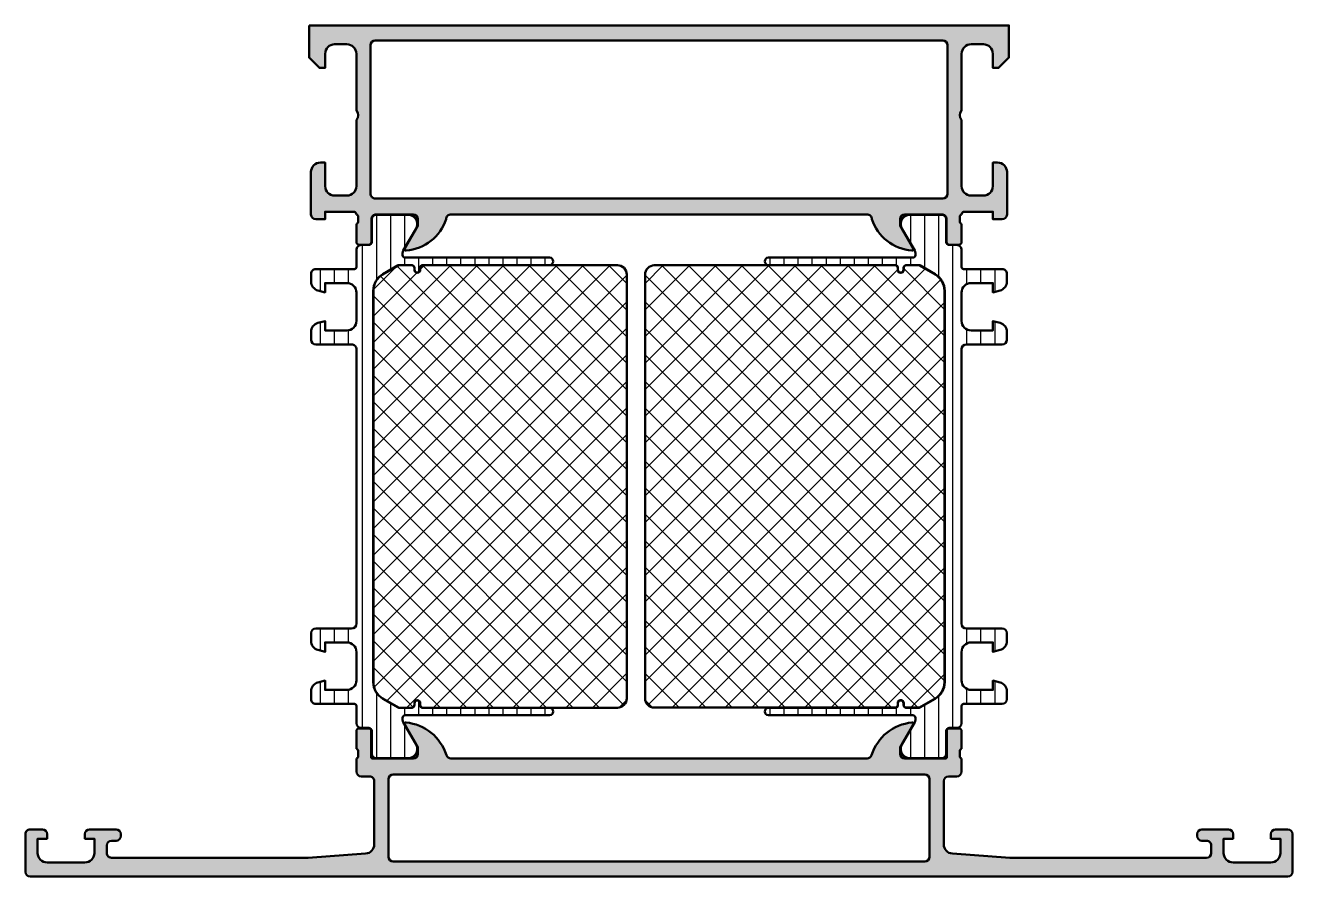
# Model space of a CAD drawing. Extents: x 0 to 134, y 0 to 90.
import ezdxf

# ---------------------------------------------------------------- set-up
doc = ezdxf.new("R2010")
doc.units = 0
for name, color, linetype, lineweight in [('0S-Alu contour', 7, 'Continuous', 50), ('0S-Alu hatch', 252, 'Continuous', 25), ('0S-Plastic contour', 254, 'Continuous', 50), ('0S-Plastic hatch', 253, 'Continuous', 25), ('0S-PT contour', 91, 'Continuous', 50), ('0S-PT hatch', 103, 'Continuous', 25)]:
    doc.layers.add(name, color=color, linetype=linetype, lineweight=lineweight)
pattern_1 = [(135, (0, 0), (-1.403165018917055, -1.403165018917055), []), (225, (0, 0), (1.403165018917055, -1.403165018917055), [])]
pattern_2 = [(90, (0, 0), (-1.4859, 0), [])]

# ---------------------------------------------------------------- blocks, each defined once
blk = doc.blocks.new('465200__F6A67DD2_55C5_4145_9FDA_0EECEDDFF865_')
at = {"layer": '0S-PT hatch'}
h = blk.add_hatch(dxfattribs=at)
h.set_pattern_fill('ANSI37', color=256, scale=0.625, angle=90, style=0)
h.set_pattern_definition(pattern_1)
edge = h.paths.add_edge_path()
edge.add_arc((66.49999999999969, 63.65020331974261), 0.9799999999999897, 89.99999999989366, 180)
edge.add_line((65.5199999999997, 63.65020331974263), (65.51999999999971, 18.84979668030451))
edge.add_arc((66.49999999999972, 18.84979668030451), 0.9800000000000039, 180, 269.9999999999992)
edge.add_line((66.4999999999997, 17.86979668030451), (91.95634587524384, 17.86979668030452))
edge.add_arc((91.95634587524384, 18.14979668030451), 0.279999999999994, 270, 360)
edge.add_line((92.23634587524386, 18.14979668030451), (92.23634587524383, 18.35036747559076))
edge.add_ellipse((92.55577507995758, 18.35036747559076), major_axis=(-0.3194292047137708, 0), ratio=1, start_angle=180, end_angle=360, ccw=False)
edge.add_line((92.87520428467137, 18.35036747559076), (92.87520428467137, 18.14979668030452))
edge.add_arc((93.15520428467136, 18.14979668030452), 0.2799999999999869, 180, 266.4872129359785)
edge.add_line((93.13804832119982, 17.87032275859203), (94.46501280946013, 17.87032275859203))
edge.add_arc((94.46501280946013, 18.05032275859202), 0.1799999999999891, 270, 300.0000000000032)
edge.add_line((94.55501280946014, 17.89443818591083), (96.18999999999971, 18.83839848049042))
edge.add_arc((95.1999999999997, 20.55312877998359), 1.979999999999984, 300.0000000000006, 360)
edge.add_line((97.17999999999967, 20.5531287799836), (97.17999999999967, 61.94646458067264))
edge.add_arc((95.1999999999997, 61.94646458067266), 1.979999999999975, 0, 60.00000000000031)
edge.add_line((96.18999999999969, 63.66119488016583), (94.55501280946012, 64.60515517474539))
edge.add_arc((94.46501280946019, 64.44927060206425), 0.1799999999999199, 60.00000000001015, 90.00000000001357)
edge.add_line((94.46501280946013, 64.62927060206417), (93.13858592838739, 64.62927060206417))
edge.add_arc((93.15574189185917, 64.3497966803517), 0.279999999999983, 93.512787064074, 180)
edge.add_line((92.87574189185916, 64.34979668035167), (92.87574189185916, 64.14922588506545))
edge.add_ellipse((92.55577507995758, 64.14922588506545), major_axis=(-0.3199668119015797, 0), ratio=1, start_angle=0, end_angle=180, ccw=False)
edge.add_line((92.235808268056, 64.14922588506545), (92.235808268056, 64.34979668030452))
edge.add_arc((91.95540162866504, 64.34979668030452), 0.2804066393909608, 0, 89.99999999989257)
edge.add_line((91.95540162866558, 64.63020331969548), (66.5000000000015, 64.6302033197426))
at = {"layer": '0S-PT contour', "color": 7}
for points in [[(91.95540162866558, 64.63020331969548), (66.5000000000015, 64.6302033197426)], [(92.235808268056, 64.14922588506545), (92.235808268056, 64.34979668030452)], [(92.87574189185916, 64.34979668035167), (92.87574189185916, 64.14922588506545)], [(94.46501280946013, 64.62927060206417), (93.13858592838739, 64.62927060206417)], [(96.18999999999969, 63.66119488016583), (94.55501280946012, 64.60515517474539)], [(65.5199999999997, 63.65020331974263), (65.51999999999971, 18.84979668030451)], [(97.17999999999967, 20.5531287799836), (97.17999999999967, 61.94646458067264)], [(94.55501280946014, 17.89443818591083), (96.18999999999971, 18.83839848049042)], [(66.4999999999997, 17.86979668030451), (91.95634587524384, 17.86979668030452)], [(92.23634587524386, 18.14979668030451), (92.23634587524383, 18.35036747559076)], [(92.87520428467137, 18.35036747559076), (92.87520428467137, 18.14979668030452)], [(93.13804832119982, 17.87032275859203), (94.46501280946013, 17.87032275859203)]]:
    blk.add_lwpolyline(points, dxfattribs=at)
for centre, radius, start, end in [((66.49999999999969, 63.65020331974261), 0.9799999999999897, 89.99999999989366, 180), ((91.95540162866504, 64.34979668030452), 0.2804066393909608, 0, 89.99999999989257), ((93.15574189185917, 64.3497966803517), 0.279999999999983, 93.512787064074, 180), ((94.46501280946019, 64.44927060206425), 0.1799999999999199, 60.00000000001015, 90.00000000001357), ((95.1999999999997, 61.94646458067266), 1.979999999999975, 0, 60.00000000000031), ((95.1999999999997, 20.55312877998359), 1.979999999999984, 300.0000000000006, 0), ((66.49999999999972, 18.84979668030451), 0.9800000000000039, 180, 269.9999999999992), ((91.95634587524384, 18.14979668030451), 0.279999999999994, 270, 0), ((93.15520428467136, 18.14979668030452), 0.2799999999999869, 180, 266.4872129359785), ((94.46501280946013, 18.05032275859202), 0.1799999999999891, 270, 300.0000000000032)]:
    blk.add_arc(centre, radius, start, end, dxfattribs=at)
at = {"layer": '0S-PT contour', "color": 7, "extrusion": (0, 0, -1)}
for centre, radius, start, end in [((-92.55577507995758, 64.14922588506545), 0.3199668119015797, 180, 0), ((-92.55577507995758, 18.35036747559076), 0.3194292047137708, 0, 180)]:
    blk.add_arc(centre, radius, start, end, dxfattribs=at)
blk = doc.blocks.new('345290__9C5CBF1D_44F8_45E6_90B4_5509C585F7AF_')
at = {"layer": '0S-Alu hatch'}
h = blk.add_hatch(color=256, dxfattribs=at)
edge = h.paths.add_edge_path()
edge.add_line((30, 89.99986267089842), (30, 86.59983825683594))
edge.add_line((30, 86.59983825683594), (31.09997558593749, 85.49986267089844))
edge.add_line((31.09997558593749, 85.49986267089844), (31.69995117187502, 85.49986267089844))
edge.add_line((31.69995117187502, 85.49986267089844), (31.69995116745238, 87.0002263818342))
edge.add_ellipse((32.70002996450332, 87.0002263818342), major_axis=(-1.000078797050935, 0), ratio=1, start_angle=270, end_angle=360, ccw=False)
edge.add_line((32.70002996450332, 88.00030517888513), (33.99995277954854, 88.00030517689618))
edge.add_ellipse((33.99995277716077, 87.00025795294204), major_axis=(-1.000047223954155, 0), ratio=1, start_angle=180, end_angle=269.9999998631976, ccw=False)
edge.add_line((35.00000000111493, 87.00025795294202), (34.99999999999999, 80.99986267089844))
edge.add_ellipse((34.47516065968161, 80.49986267089844), major_axis=(-0.7248836686985244, 0), ratio=1, start_angle=136.3884232636878, end_angle=223.6115767363123, ccw=False)
edge.add_line((34.99999999999999, 79.99986267089844), (35.00000000172846, 72.99992146862739))
edge.add_ellipse((33.99994120227102, 72.9999214686274), major_axis=(-1.000058799457441, 0), ratio=1, start_angle=90.0000000000004, end_angle=180, ccw=False)
edge.add_line((33.99994120227102, 71.99986266916997), (32.70003864111423, 71.99986266707322))
edge.add_ellipse((32.70003864244395, 72.9999501414674), major_axis=(-1.000087474394177, 0), ratio=1, start_angle=0, end_angle=89.99999992381908, ccw=False)
edge.add_line((31.69995116804977, 72.9999501414674), (31.69995117187499, 75.49986267089844))
edge.add_line((31.69995117187499, 75.49986267089844), (31.20003864244394, 75.49986267472366))
edge.add_arc((31.20003864244394, 74.49977520032948), 1.000087474394177, 90, 180.0007771235139)
edge.add_line((30.19995116814176, 74.49976163577497), (30.20001220671205, 69.99983678000996))
edge.add_arc((30.69997783995461, 69.99984356179488), 0.499965633288563, 180.0007771887011, 269.9991257357867)
edge.add_line((30.69997021108448, 69.49987792856453), (31.70001220703124, 69.49986267089844))
edge.add_line((31.70001220703124, 69.49986267089844), (31.70001220703124, 70.29986572265625))
edge.add_line((31.70001220703124, 70.29986572265625), (34.68944279803225, 70.29986572265625))
edge.add_ellipse((34.68944279803226, 69.99986572265627), major_axis=(-0.2999999999999829, 0), ratio=1, start_angle=194.9227109911817, end_angle=270.00000000000136, ccw=False)
edge.add_line((34.97932502224387, 70.07712047064062), (35.00910537231697, 69.9975213705993))
edge.add_ellipse((34.91999941316386, 69.73213174370548), major_axis=(-0.2799491489885902, 0), ratio=1, start_angle=178.9085105401069, end_angle=251.440253273017, ccw=False)
edge.add_line((35.19989776611327, 69.72679901123048), (35.19989776611327, 69.27321624755858))
edge.add_ellipse((34.88152019348815, 69.29646207838206), major_axis=(-0.3192250732654559, 0), ratio=1, start_angle=111.764327680348, end_angle=175.8240500989079, ccw=False)
edge.add_line((34.99988555908202, 68.99999237060543), (34.99988555908202, 67.10001068115237))
edge.add_arc((35.29988555908203, 67.10001068115236), 0.3000000000000114, 180, 270)
edge.add_line((35.29988555908203, 66.80001068115234), (36.29986114501954, 66.80001068115234))
edge.add_arc((36.29986114501953, 67.10001068115236), 0.3000000000000114, 270.0000000000013, 360)
edge.add_line((36.59986114501954, 67.10001068115236), (36.59986114430814, 69.49996569766795))
edge.add_ellipse((37.09988781795706, 69.49996569766796), major_axis=(-0.5000266736489181, 0), ratio=1, start_angle=269.9998879154346, end_angle=360, ccw=False)
edge.add_line((37.09988879613159, 69.99999237131593), (40.99989816009277, 69.9999847414483))
edge.add_ellipse((40.9998971819026, 69.50000017896708), major_axis=(-0.4999845624821736, 0), ratio=1, start_angle=180, end_angle=269.999887904203, ccw=False)
edge.add_line((41.49988174438479, 69.5000001789671), (41.49988174438475, 68.79998779296872))
edge.add_line((41.49988174438475, 68.79998779296872), (40.11163711547847, 66.39547729492186))
edge.add_arc((40.23548870145664, 66.3375695956678), 0.1367205799512543, 154.9412222859963, 284.9219815314118)
edge.add_arc((39.88221294863466, 71.06592912487172), 4.87596986762573, 274.5697539494076, 341.2671829279438)
edge.add_ellipse((44.99987012242541, 69.50000017786756), major_axis=(-0.4999845635816728, 0), ratio=1, start_angle=-90.00000000000159, end_angle=0.0017689652212879992, ccw=False)
edge.add_line((44.99987012242542, 69.99998474144923), (89.00011444091797, 69.99998474121094))
edge.add_ellipse((89.00012987757465, 69.50000017786762), major_axis=(-0.499984563581616, 0), ratio=1, start_angle=179.9982310347787, end_angle=270.0017689651686, ccw=False)
edge.add_arc((94.11778705136528, 71.06592912487183), 4.875969867625808, 198.7328170720611, 265.4302460508943)
edge.add_arc((93.76451129854075, 66.3375695956733), 0.1367205799512545, 255.0780184807992, 385.0587777114593)
edge.add_line((93.8883628845215, 66.39547729492186), (92.50011825561523, 68.79998779296875))
edge.add_line((92.50011825561523, 68.79998779296875), (92.50011825561522, 69.5000001789671))
edge.add_ellipse((93.0001028180974, 69.50000017896707), major_axis=(-0.4999845624821831, 0), ratio=1, start_angle=270.0001120845661, end_angle=360, ccw=False)
edge.add_line((93.00010184000524, 69.9999847414483), (96.90011120390295, 69.99999237131593))
edge.add_ellipse((96.9001121820429, 69.49996569766792), major_axis=(-0.5000266736489652, 0), ratio=1, start_angle=180, end_angle=270.0001120806028, ccw=False)
edge.add_line((97.40013885569186, 69.49996569766793), (97.40013885498045, 67.10001068124129))
edge.add_arc((97.70013885498045, 67.10001068115234), 0.2999999999999971, 180, 270)
edge.add_line((97.70013885498045, 66.80001068115234), (98.70011444091796, 66.80001068115234))
edge.add_arc((98.70011444091796, 67.10001068115236), 0.3000000000000114, 270, 360)
edge.add_line((99.00011444091797, 67.10001068115236), (99.00011444091795, 68.99999237060547))
edge.add_ellipse((99.11847980651179, 69.29646207838209), major_axis=(-0.3192250732654278, 0), ratio=1, start_angle=4.175949901102683, end_angle=68.23567231965689, ccw=False)
edge.add_line((98.8001022338867, 69.27321624755855), (98.8001022338867, 69.72679901123183))
edge.add_ellipse((99.08000058683612, 69.73213174370547), major_axis=(-0.2799491489885681, 0), ratio=1, start_angle=-71.440253273015, end_angle=1.0914894596132854, ccw=False)
edge.add_line((98.990894627683, 69.99752137059927), (99.02067497775619, 70.07712047064074))
edge.add_ellipse((99.31055720196781, 69.99986572265621), major_axis=(-0.3000000000000513, 0), ratio=1, start_angle=270.00000000000813, end_angle=345.07728900878527, ccw=False)
edge.add_line((99.31055720196775, 70.29986572265626), (102.2999877929687, 70.29986572265625))
edge.add_line((102.2999877929687, 70.29986572265625), (102.2999877929687, 69.49986267089844))
edge.add_line((102.2999877929687, 69.49986267089844), (103.3000297889155, 69.49987792856452))
edge.add_arc((103.3000221600453, 69.99984356179488), 0.4999656332885638, 270.0008742642137, 359.9992228764861)
edge.add_line((103.7999877932879, 69.99983678057696), (103.8000488318582, 74.49976163592396))
edge.add_arc((102.799961357556, 74.49977520032948), 1.000087474394179, 359.9992228849279, 449.9999999999992)
edge.add_line((102.799961357556, 75.49986267472366), (102.300048828125, 75.49986267089844))
edge.add_line((102.300048828125, 75.49986267089844), (102.3000488319502, 72.9999501414674))
edge.add_ellipse((101.299961357556, 72.99995014146741), major_axis=(-1.000087474394192, 0), ratio=1, start_angle=90.0000000000008, end_angle=180, ccw=False)
edge.add_line((101.299961357556, 71.99986266707322), (100.0000587947862, 71.99986266916996))
edge.add_ellipse((100.000058797729, 72.99992146862742), major_axis=(-1.000058799457463, 0), ratio=1, start_angle=0, end_angle=89.99999983140168, ccw=False)
edge.add_line((98.99999999827153, 72.9999214686274), (99, 79.99986267089844))
edge.add_ellipse((99.52483934031832, 80.49986267089844), major_axis=(-0.7248836686984834, 0), ratio=1, start_angle=-43.611576736315385, end_angle=43.611576736315385, ccw=False)
edge.add_line((99, 80.99986267089844), (98.99999999888507, 87.00025795294204))
edge.add_ellipse((100.0000472228392, 87.00025795294206), major_axis=(-1.000047223954126, 0), ratio=1, start_angle=269.99999999999756, end_angle=360, ccw=False)
edge.add_line((100.0000472228392, 88.00030517689618), (101.2999700363544, 88.00030517888513))
edge.add_ellipse((101.2999700354966, 87.00022638183421), major_axis=(-1.000078797050932, 0), ratio=1, start_angle=180, end_angle=269.9999999508607, ccw=False)
edge.add_line((102.3000488325476, 87.0002263818342), (102.300048828125, 85.49986267089844))
edge.add_line((102.300048828125, 85.49986267089844), (102.9000244140625, 85.49986267089844))
edge.add_line((102.9000244140625, 85.49986267089844), (104, 86.59983825683594))
edge.add_line((104, 86.59983825683594), (104, 90.00013732910156))
edge.add_line((104, 90.00013732910156), (30, 89.99986267089842))
edge = h.paths.add_edge_path()
edge.add_ellipse((37.00000493867847, 87.89986688749339), major_axis=(-0.4999896799959203, 0), ratio=1, start_angle=270, end_angle=360, ccw=False)
edge.add_line((37.00000493867847, 88.39985656748931), (96.99999506132237, 88.39985656748934))
edge.add_ellipse((96.99999506132147, 87.89986688749337), major_axis=(-0.4999896799959629, 0), ratio=1, start_angle=180, end_angle=269.99999999989905, ccw=False)
edge.add_line((97.49998474131743, 87.89986688749337), (97.49998474146103, 72.1998754335953))
edge.add_ellipse((96.99996892675287, 72.19987543359869), major_axis=(-0.5000158147081559, 0), ratio=1, start_angle=90.00181214608818, end_angle=180, ccw=False)
edge.add_line((96.99998474121092, 71.69985961914062), (37.00003107324708, 71.69985961889054))
edge.add_ellipse((37.00003107324707, 72.19987543359865), major_axis=(-0.5000158147081138, 0), ratio=1, start_angle=0, end_angle=90.0000000000008, ccw=False)
edge.add_line((36.50001525853896, 72.19987543359865), (36.50001525868255, 87.89986688750135))
at = {"layer": '0S-Alu contour', "color": 7}
for points in [[(102.3000488325476, 87.0002263818342), (102.300048828125, 85.49986267089844), (102.9000244140625, 85.49986267089844), (104, 86.59983825683594), (104, 90.00013732910156), (30, 89.99986267089842)], [(30, 89.99986267089842), (30, 86.59983825683594), (31.09997558593749, 85.49986267089844), (31.69995117187502, 85.49986267089844), (31.69995116745238, 87.0002263818342)], [(32.70002996450332, 88.00030517888513), (33.99995277954854, 88.00030517689618)], [(36.50001525853896, 72.19987543359865), (36.50001525868255, 87.89986688750135)], [(37.00000493867847, 88.39985656748931), (96.99999506132237, 88.39985656748934)], [(97.49998474131743, 87.89986688749337), (97.49998474146103, 72.1998754335953)], [(100.0000472228392, 88.00030517689618), (101.2999700363544, 88.00030517888513)], [(35.00000000111493, 87.00025795294202), (34.99999999999999, 80.99986267089844)], [(99, 80.99986267089844), (98.99999999888507, 87.00025795294204)], [(34.99999999999999, 79.99986267089844), (35.00000000172846, 72.99992146862739)], [(98.99999999827153, 72.9999214686274), (99, 79.99986267089844)], [(31.69995116804977, 72.9999501414674), (31.69995117187499, 75.49986267089844), (31.20003864244394, 75.49986267472366)], [(102.799961357556, 75.49986267472366), (102.300048828125, 75.49986267089844), (102.3000488319502, 72.9999501414674)], [(30.19995116814176, 74.49976163577497), (30.20001220671205, 69.99983678000996)], [(103.7999877932879, 69.99983678057696), (103.8000488318582, 74.49976163592396)], [(33.99994120227102, 71.99986266916997), (32.70003864111423, 71.99986266707322)], [(96.99998474121092, 71.69985961914062), (37.00003107324708, 71.69985961889054)], [(101.299961357556, 71.99986266707322), (100.0000587947862, 71.99986266916996)], [(30.69997021108448, 69.49987792856453), (31.70001220703124, 69.49986267089844), (31.70001220703124, 70.29986572265625), (34.68944279803225, 70.29986572265625)], [(34.97932502224387, 70.07712047064062), (35.00910537231697, 69.9975213705993)], [(35.19989776611327, 69.72679901123048), (35.19989776611327, 69.27321624755858)], [(37.09988879613159, 69.99999237131593), (40.99989816009277, 69.9999847414483)], [(44.99987012242542, 69.99998474144923), (89.00011444091797, 69.99998474121094)], [(93.00010184000524, 69.9999847414483), (96.90011120390295, 69.99999237131593)], [(98.8001022338867, 69.27321624755855), (98.8001022338867, 69.72679901123183)], [(98.990894627683, 69.99752137059927), (99.02067497775619, 70.07712047064074)], [(99.31055720196775, 70.29986572265626), (102.2999877929687, 70.29986572265625), (102.2999877929687, 69.49986267089844), (103.3000297889155, 69.49987792856452)], [(34.99988555908202, 68.99999237060543), (34.99988555908202, 67.10001068115237)], [(36.59986114501954, 67.10001068115236), (36.59986114430814, 69.49996569766795)], [(41.49988174438479, 69.5000001789671), (41.49988174438475, 68.79998779296872), (40.11163711547847, 66.39547729492186)], [(93.8883628845215, 66.39547729492186), (92.50011825561523, 68.79998779296875), (92.50011825561522, 69.5000001789671)], [(97.40013885569186, 69.49996569766793), (97.40013885498045, 67.10001068124129)], [(99.00011444091797, 67.10001068115236), (99.00011444091795, 68.99999237060547)], [(35.29988555908203, 66.80001068115234), (36.29986114501954, 66.80001068115234)], [(97.70013885498045, 66.80001068115234), (98.70011444091796, 66.80001068115234)]]:
    blk.add_lwpolyline(points, dxfattribs=at)
at = {"layer": '0S-Alu contour', "color": 7, "extrusion": (0, 0, -1)}
for centre, radius, start, end in [((-32.70002996450332, 87.0002263818342), 1.000078797050935, 0, 90), ((-33.99995277716077, 87.00025795294204), 1.000047223954155, 90.00000013680237, 180), ((-37.00000493867847, 87.89986688749339), 0.4999896799959203, 0, 90), ((-96.99999506132147, 87.89986688749337), 0.4999896799959629, 90.00000000010095, 180), ((-100.0000472228392, 87.00025795294206), 1.000047223954126, 0, 90.00000000000244), ((-101.2999700354966, 87.00022638183421), 1.000078797050932, 90.00000004913932, 180), ((-34.47516065968161, 80.49986267089844), 0.7248836686985244, 136.3884232636877, 223.6115767363122), ((-99.52483934031832, 80.49986267089844), 0.7248836686984834, 316.3884232636846, 43.61157673631534), ((-32.70003864244395, 72.9999501414674), 1.000087474394177, 270.0000000761809, 0), ((-33.99994120227102, 72.9999214686274), 1.000058799457441, 180, 269.9999999999996), ((-100.000058797729, 72.99992146862742), 1.000058799457463, 270.0000001685984, 0), ((-101.299961357556, 72.99995014146741), 1.000087474394192, 180, 269.9999999999992), ((-37.00003107324707, 72.19987543359865), 0.5000158147081138, 269.9999999999992, 0), ((-96.99996892675287, 72.19987543359869), 0.5000158147081559, 180, 269.9981878539118), ((-34.68944279803226, 69.99986572265627), 0.2999999999999829, 89.99999999999864, 165.0772890088183), ((-34.91999941316386, 69.73213174370548), 0.2799491489885902, 108.559746726983, 181.0914894598931), ((-37.09988781795706, 69.49996569766796), 0.5000266736489181, 0, 90.00011208456537), ((-40.9998971819026, 69.50000017896708), 0.4999845624821736, 90.00011209579701, 180), ((-44.99987012242541, 69.50000017786756), 0.4999845635816728, 359.9982310347787, 90.0000000000016), ((-89.00012987757465, 69.50000017786762), 0.499984563581616, 89.99823103483143, 180.0017689652214), ((-93.0001028180974, 69.50000017896707), 0.4999845624821831, 0, 89.99988791543389), ((-96.9001121820429, 69.49996569766792), 0.5000266736489652, 89.99988791939724, 180), ((-99.08000058683612, 69.73213174370547), 0.2799491489885681, 358.9085105403867, 71.44025327301512), ((-99.31055720196781, 69.99986572265621), 0.3000000000000513, 14.92271099121475, 89.99999999999186), ((-34.88152019348815, 69.29646207838206), 0.3192250732654559, 184.1759499010921, 248.235672319652), ((-99.11847980651179, 69.29646207838209), 0.3192250732654278, 291.7643276803431, 355.8240500988973)]:
    blk.add_arc(centre, radius, start, end, dxfattribs=at)
at = {"layer": '0S-Alu contour', "color": 7}
for centre, radius, start, end in [((31.20003864244394, 74.49977520032948), 1.000087474394177, 90, 180.0007771235139), ((102.799961357556, 74.49977520032948), 1.000087474394179, 359.9992228849279, 89.9999999999992), ((30.69997783995461, 69.99984356179488), 0.499965633288563, 180.0007771887011, 269.9991257357867), ((103.3000221600453, 69.99984356179488), 0.4999656332885638, 270.0008742642137, 359.9992228764861), ((39.88221294863466, 71.06592912487172), 4.87596986762573, 274.5697539494076, 341.2671829279438), ((94.11778705136528, 71.06592912487183), 4.875969867625808, 198.7328170720611, 265.4302460508943), ((35.29988555908203, 67.10001068115236), 0.3000000000000114, 180, 270), ((36.29986114501953, 67.10001068115236), 0.3000000000000114, 270.0000000000013, 0), ((97.70013885498045, 67.10001068115234), 0.2999999999999971, 180, 270), ((98.70011444091796, 67.10001068115236), 0.3000000000000114, 270, 0), ((40.23548870145664, 66.3375695956678), 0.1367205799512543, 154.9412222859963, 284.9219815314118), ((93.76451129854075, 66.3375695956733), 0.1367205799512545, 255.0780184807992, 25.05877771145927)]:
    blk.add_arc(centre, radius, start, end, dxfattribs=at)
blk = doc.blocks.new('245325__30143A0F_B8D7_4226_B22A_0EF88708B433___38924A05_1941_44E4_B1C7_94634CFB4F22_')
at = {"layer": '0S-Plastic hatch'}
h = blk.add_hatch(dxfattribs=at)
h.set_pattern_fill('ANSI31', color=256, scale=0.4680000000000001, angle=45, style=0)
h.set_pattern_definition(pattern_2)
edge = h.paths.add_edge_path()
edge.add_ellipse((34.80000000000023, 64.45000000004713), major_axis=(-0.2100000000000293, 0), ratio=1, start_angle=90, end_angle=180, ccw=False)
edge.add_line((34.80000000000023, 64.24000000004709), (30.70000000000027, 64.24000000004719))
edge.add_arc((30.70000000000026, 63.75000000004719), 0.4899999999999949, 89.99999999999918, 180)
edge.add_line((30.21000000000026, 63.7500000000472), (30.21000000000027, 62.91925077667283))
edge.add_arc((31.20000000000017, 62.91925077667282), 0.9899999999998988, 180, 254.9999999999942)
edge.add_line((30.94376914534861, 61.96298420864676), (31.69000000000027, 61.7630322537756))
edge.add_line((31.69000000000027, 61.7630322537756), (31.69000000000027, 62.76000000004708))
edge.add_line((31.69000000000027, 62.76000000004708), (34.00000000000023, 62.76000000004715))
edge.add_ellipse((34.00000000000027, 61.75000000004715), major_axis=(-1.009999999999998, 0), ratio=1, start_angle=180, end_angle=270.0000000000016, ccw=False)
edge.add_line((35.01000000000027, 61.75000000004715), (35.01000000000027, 58.75000000004714))
edge.add_ellipse((34.00000000000028, 58.75000000004714), major_axis=(-1.00999999999999, 0), ratio=1, start_angle=90.0000000000008, end_angle=180, ccw=False)
edge.add_line((34.00000000000029, 57.74000000004715), (31.69000000000027, 57.74000000004714))
edge.add_line((31.69000000000027, 57.74000000004714), (31.69000000000027, 58.73696774631873))
edge.add_line((31.69000000000027, 58.73696774631873), (30.94376914534878, 58.5370157914477))
edge.add_arc((31.20000000000022, 57.58074922342154), 0.9899999999999696, 104.9999999999976, 180)
edge.add_line((30.21000000000026, 57.58074922342154), (30.21000000000027, 56.7500000000471))
edge.add_arc((30.70000000000024, 56.75000000004711), 0.4899999999999736, 180, 269.9999999999996)
edge.add_line((30.70000000000024, 56.26000000004713), (34.50000000000026, 56.26000000004713))
edge.add_ellipse((34.50000000000027, 55.75000000004713), major_axis=(-0.509999999999998, 0), ratio=1, start_angle=180, end_angle=270.0000000000008, ccw=False)
edge.add_line((35.01000000000027, 55.75000000004713), (35.01000000000026, 26.74999999999995))
edge.add_ellipse((34.50000000000027, 26.74999999999995), major_axis=(-0.5099999999999838, 0), ratio=1, start_angle=90.00000000000159, end_angle=180, ccw=False)
edge.add_line((34.50000000000029, 26.23999999999996), (30.70000000000023, 26.23999999999997))
edge.add_arc((30.70000000000023, 25.75), 0.4899999999999701, 90.00000000000082, 180)
edge.add_line((30.21000000000026, 25.75000000000001), (30.21000000000026, 24.91925077662568))
edge.add_arc((31.20000000000035, 24.91925077662567), 0.9900000000000942, 180, 255.0000000000055)
edge.add_line((30.94376914534892, 23.96298420859938), (31.69000000000026, 23.76303225372843))
edge.add_line((31.69000000000026, 23.76303225372843), (31.69000000000027, 24.75999999999995))
edge.add_line((31.69000000000027, 24.75999999999995), (34.00000000000034, 24.75999999999991))
edge.add_ellipse((34.00000000000031, 23.74999999999998), major_axis=(-1.009999999999937, 0), ratio=1, start_angle=180, end_angle=269.9999999999984, ccw=False)
edge.add_line((35.01000000000025, 23.74999999999998), (35.01000000000026, 20.74999999999996))
edge.add_ellipse((34.00000000000026, 20.74999999999997), major_axis=(-1.010000000000005, 0), ratio=1, start_angle=90.0000000000008, end_angle=180, ccw=False)
edge.add_line((34.00000000000027, 19.73999999999996), (31.69000000000026, 19.73999999999996))
edge.add_line((31.69000000000026, 19.73999999999996), (31.69000000000026, 20.73696774627155))
edge.add_line((31.69000000000026, 20.73696774627155), (30.94376914534873, 20.53701579140045))
edge.add_arc((31.20000000000026, 19.58074922337429), 0.9899999999999916, 105.0000000000024, 180)
edge.add_line((30.21000000000027, 19.58074922337429), (30.21000000000027, 18.7499999999999))
edge.add_arc((30.70000000000026, 18.7499999999999), 0.4899999999999949, 180, 270.0000000000004)
edge.add_line((30.70000000000027, 18.2599999999999), (34.80000000000025, 18.25999999999997))
edge.add_ellipse((34.80000000000024, 18.04999999999994), major_axis=(-0.2100000000000328, 0), ratio=1, start_angle=180, end_angle=269.99999999999807, ccw=False)
edge.add_line((35.01000000000027, 18.04999999999994), (35.01000000000027, 16.20999432109046))
edge.add_arc((35.49999732109795, 16.20999432109046), 0.4899973210976825, 180, 270)
edge.add_line((35.49999732109795, 15.71999699999278), (36.31033133334041, 15.71999699999994))
edge.add_ellipse((36.31033133334045, 15.40999699999989), major_axis=(-0.3100000000000538, 0), ratio=1, start_angle=179.9920752627534, end_angle=270.0000000000066, ccw=False)
edge.add_line((36.62033133037529, 15.40995412304517), (36.61999938284782, 13.0099972338714))
edge.add_arc((37.10999469516403, 13.0099953123125), 0.4899953123199784, 179.9997753098735, 270.0000777848015)
edge.add_line((37.1099953603821, 12.51999999999297), (40.58582249619137, 12.51999999999995))
edge.add_arc((40.44422884911529, 13.4998180747228), 0.9899960709244753, 278.2228963588977, 392.7407569883896)
edge.add_line((41.27694055409611, 14.03524634894245), (39.95830439446088, 16.31919148718624))
edge.add_ellipse((40.39997736552589, 16.57419146097179), major_axis=(-0.5100000000000231, 0), ratio=1, start_angle=-0.005743823234126921, end_angle=29.99999659934332, ccw=False)
edge.add_line((39.88997736808857, 16.57424258777187), (39.89000000131614, 16.80002606457002))
edge.add_ellipse((40.15000000005497, 16.79999999995465), major_axis=(-0.2600000000452968, 0), ratio=1, start_angle=270.0000000061333, end_angle=359.9942561829208, ccw=False)
edge.add_line((40.15000000002713, 17.05999999999994), (55.42898646701928, 17.06000000000053))
edge.add_arc((55.42898646701928, 17.449259073117), 0.3892590731164738, 270, 450)
edge.add_line((55.42898646701928, 17.83851814623348), (42.04513597852265, 17.83851814623348))
edge.add_ellipse((42.04513597852265, 18.15), major_axis=(-0.3114818537665265, 0), ratio=1, start_angle=0, end_angle=90, ccw=False)
edge.add_line((41.73365412475613, 18.15), (41.73365412475613, 18.35057079528619))
edge.add_arc((41.44422492004236, 18.35057079528619), 0.2894292047137625, 0, 180)
edge.add_line((41.1547957153286, 18.3505707952862), (41.15479571532859, 18.14999999999992))
edge.add_ellipse((40.84479571532866, 18.14999999999993), major_axis=(-0.3099999999999383, 0), ratio=1, start_angle=86.66156127891668, end_angle=180, ccw=False)
edge.add_line((40.82674324236541, 17.84052607828782), (39.53498719054006, 17.84052607828742))
edge.add_ellipse((39.53498719054, 18.05052607828742), major_axis=(-0.2099999999999937, 0), ratio=1, start_angle=59.999999999997726, end_angle=90.0000000000174, ccw=False)
edge.add_line((39.42998719053999, 17.86866074349269), (37.79500000000029, 18.81262103807232))
edge.add_ellipse((38.80000000000025, 20.55333209967905), major_axis=(-2.009999999999985, 0), ratio=1, start_angle=0, end_angle=60.00000000000108, ccw=False)
edge.add_line((36.79000000000026, 20.55333209967904), (36.79000000000028, 61.94666790036809))
edge.add_ellipse((38.80000000000018, 61.9466679003681), major_axis=(-2.009999999999898, 0), ratio=1, start_angle=300.00000000000364, end_angle=360, ccw=False)
edge.add_line((37.79500000000012, 63.68737896197467), (39.4299871905397, 64.63133925655441))
edge.add_ellipse((39.53498719053964, 64.4494739217599), major_axis=(-0.2099999999997801, 0), ratio=1, start_angle=269.99999999999034, end_angle=300.00000000001796, ccw=False)
edge.add_line((39.53498719053968, 64.65947392175968), (40.82674324236342, 64.6594739217595))
edge.add_ellipse((40.84479571532833, 64.35000000004715), major_axis=(-0.3100000000002783, 0), ratio=1, start_angle=180, end_angle=273.3384387213888, ccw=False)
edge.add_line((41.15479571532861, 64.35000000004719), (41.1547957153286, 64.14942920476095))
edge.add_arc((41.44422492004237, 64.14942920476096), 0.2894292047137696, 180, 360)
edge.add_line((41.73365412475614, 64.14942920476096), (41.73365412475614, 64.35000000004706))
edge.add_ellipse((42.04513597852272, 64.35000000004706), major_axis=(-0.3114818537665798, 0), ratio=1, start_angle=270.0000000000013, end_angle=360, ccw=False)
edge.add_line((42.04513597852271, 64.66148185381364), (55.42898646701928, 64.66148185381364))
edge.add_arc((55.42898646701928, 65.05074092693006), 0.3892590731164205, 270, 450)
edge.add_line((55.42898646701928, 65.44000000004648), (40.15000000002713, 65.44000000004718))
edge.add_ellipse((40.15000000002717, 65.70000000006468), major_axis=(-0.2600000000174987, 0), ratio=1, start_angle=0.005743823170689666, end_angle=89.99999999999062, ccw=False)
edge.add_line((39.89000000131616, 65.69997393542147), (39.88997736808857, 65.92575741233082))
edge.add_ellipse((40.39997736542207, 65.92580853910309), major_axis=(-0.5099999998962019, 0), ratio=1, start_angle=-29.999996602469196, end_angle=0.005743820251780107, ccw=False)
edge.add_line((39.95830439446089, 66.18080851286082), (41.27694055409615, 68.46475365110463))
edge.add_arc((40.44422884911532, 69.00018192532424), 0.9899960709244628, 327.2592430116128, 441.7771036411108)
edge.add_line((40.58582249619123, 69.9800000000471), (37.10999536038208, 69.98000000005403))
edge.add_arc((37.10999536038208, 69.49000402260847), 0.4899959774455738, 90, 180.0079248057727)
edge.add_line((36.6199993876235, 69.48993624932787), (36.62033133037529, 67.09004587703225))
edge.add_ellipse((36.31033133332528, 67.09000300006231), major_axis=(-0.3100000000152235, 0), ratio=1, start_angle=90.00000000230477, end_angle=180.0079247401442, ccw=False)
edge.add_line((36.31033133333775, 66.78000300004709), (35.49999732109788, 66.78000300005426))
edge.add_arc((35.49999732109792, 66.29000567895662), 0.489997321097647, 90.000000000005, 180)
edge.add_line((35.01000000000028, 66.29000567895658), (35.01000000000026, 64.45000000004714))
at = {"layer": '0S-Plastic contour', "color": 7}
for points in [[(40.58582249619123, 69.9800000000471), (37.10999536038208, 69.98000000005403)], [(36.6199993876235, 69.48993624932787), (36.62033133037529, 67.09004587703225)], [(39.95830439446089, 66.18080851286082), (41.27694055409615, 68.46475365110463)], [(35.01000000000028, 66.29000567895658), (35.01000000000026, 64.45000000004714)], [(36.31033133333775, 66.78000300004709), (35.49999732109788, 66.78000300005426)], [(39.89000000131616, 65.69997393542147), (39.88997736808857, 65.92575741233082)], [(37.79500000000012, 63.68737896197467), (39.4299871905397, 64.63133925655441)], [(39.53498719053968, 64.65947392175968), (40.82674324236342, 64.6594739217595)], [(55.42898646701928, 65.44000000004648), (40.15000000002713, 65.44000000004718)], [(41.15479571532861, 64.35000000004719), (41.1547957153286, 64.14942920476095)], [(41.73365412475614, 64.14942920476096), (41.73365412475614, 64.35000000004706)], [(42.04513597852271, 64.66148185381364), (55.42898646701928, 64.66148185381364)], [(30.21000000000026, 63.7500000000472), (30.21000000000027, 62.91925077667283)], [(34.80000000000023, 64.24000000004709), (30.70000000000027, 64.24000000004719)], [(30.94376914534861, 61.96298420864676), (31.69000000000027, 61.7630322537756), (31.69000000000027, 62.76000000004708), (34.00000000000023, 62.76000000004715)], [(35.01000000000027, 61.75000000004715), (35.01000000000027, 58.75000000004714)], [(36.79000000000026, 20.55333209967904), (36.79000000000028, 61.94666790036809)], [(34.00000000000029, 57.74000000004715), (31.69000000000027, 57.74000000004714), (31.69000000000027, 58.73696774631873), (30.94376914534878, 58.5370157914477)], [(30.21000000000026, 57.58074922342154), (30.21000000000027, 56.7500000000471)], [(30.70000000000024, 56.26000000004713), (34.50000000000026, 56.26000000004713)], [(35.01000000000027, 55.75000000004713), (35.01000000000026, 26.74999999999995)], [(30.21000000000026, 25.75000000000001), (30.21000000000026, 24.91925077662568)], [(34.50000000000029, 26.23999999999996), (30.70000000000023, 26.23999999999997)], [(30.94376914534892, 23.96298420859938), (31.69000000000026, 23.76303225372843), (31.69000000000027, 24.75999999999995), (34.00000000000034, 24.75999999999991)], [(35.01000000000025, 23.74999999999998), (35.01000000000026, 20.74999999999996)], [(34.00000000000027, 19.73999999999996), (31.69000000000026, 19.73999999999996), (31.69000000000026, 20.73696774627155), (30.94376914534873, 20.53701579140045)], [(30.21000000000027, 19.58074922337429), (30.21000000000027, 18.7499999999999)], [(39.42998719053999, 17.86866074349269), (37.79500000000029, 18.81262103807232)], [(30.70000000000027, 18.2599999999999), (34.80000000000025, 18.25999999999997)], [(35.01000000000027, 18.04999999999994), (35.01000000000027, 16.20999432109046)], [(40.82674324236541, 17.84052607828782), (39.53498719054006, 17.84052607828742)], [(41.1547957153286, 18.3505707952862), (41.15479571532859, 18.14999999999992)], [(41.73365412475613, 18.15), (41.73365412475613, 18.35057079528619)], [(55.42898646701928, 17.83851814623348), (42.04513597852265, 17.83851814623348)], [(39.88997736808857, 16.57424258777187), (39.89000000131614, 16.80002606457002)], [(41.27694055409611, 14.03524634894245), (39.95830439446088, 16.31919148718624)], [(40.15000000002713, 17.05999999999994), (55.42898646701928, 17.06000000000053)], [(35.49999732109795, 15.71999699999278), (36.31033133334041, 15.71999699999994)], [(36.62033133037529, 15.40995412304517), (36.61999938284782, 13.0099972338714)], [(37.1099953603821, 12.51999999999297), (40.58582249619137, 12.51999999999995)]]:
    blk.add_lwpolyline(points, dxfattribs=at)
for centre, radius, start, end in [((37.10999536038208, 69.49000402260847), 0.4899959774455738, 90, 180.0079248057727), ((40.44422884911532, 69.00018192532424), 0.9899960709244628, 327.2592430116128, 81.7771036411109), ((35.49999732109792, 66.29000567895662), 0.489997321097647, 90.000000000005, 180), ((55.42898646701928, 65.05074092693006), 0.3892590731164205, 270, 90), ((30.70000000000026, 63.75000000004719), 0.4899999999999949, 89.99999999999918, 180), ((41.44422492004237, 64.14942920476096), 0.2894292047137696, 180, 0), ((31.20000000000017, 62.91925077667282), 0.9899999999998988, 180, 254.9999999999942), ((31.20000000000022, 57.58074922342154), 0.9899999999999696, 104.9999999999976, 180), ((30.70000000000024, 56.75000000004711), 0.4899999999999736, 180, 269.9999999999996), ((30.70000000000023, 25.75), 0.4899999999999701, 90.00000000000082, 180), ((31.20000000000035, 24.91925077662567), 0.9900000000000942, 180, 255.0000000000055), ((31.20000000000026, 19.58074922337429), 0.9899999999999916, 105.0000000000024, 180), ((30.70000000000026, 18.7499999999999), 0.4899999999999949, 180, 270.0000000000004), ((41.44422492004236, 18.35057079528619), 0.2894292047137625, 0, 180), ((55.42898646701928, 17.449259073117), 0.3892590731164738, 270, 90), ((35.49999732109795, 16.20999432109046), 0.4899973210976825, 180, 270), ((40.44422884911529, 13.4998180747228), 0.9899960709244753, 278.2228963588977, 32.74075698838963), ((37.10999469516403, 13.0099953123125), 0.4899953123199784, 179.9997753098735, 270.0000777848015)]:
    blk.add_arc(centre, radius, start, end, dxfattribs=at)
at = {"layer": '0S-Plastic contour', "color": 7, "extrusion": (0, 0, -1)}
for centre, radius, start, end in [((-36.31033133332528, 67.09000300006231), 0.3100000000152235, 179.9920752598558, 269.9999999976952), ((-40.39997736542207, 65.92580853910309), 0.5099999998962019, 359.9942561797482, 29.99999660246924), ((-40.15000000002717, 65.70000000006468), 0.2600000000174987, 270.0000000000094, 359.9942561768293), ((-34.80000000000023, 64.45000000004713), 0.2100000000000293, 180, 270), ((-39.53498719053964, 64.4494739217599), 0.2099999999997801, 59.99999999998202, 90.00000000000969), ((-40.84479571532833, 64.35000000004715), 0.3100000000002783, 86.66156127861119, 180), ((-42.04513597852272, 64.35000000004706), 0.3114818537665798, 0, 89.9999999999987), ((-38.80000000000018, 61.9466679003681), 2.009999999999898, 0, 59.99999999999634), ((-34.00000000000027, 61.75000000004715), 1.009999999999998, 89.9999999999984, 180), ((-34.00000000000028, 58.75000000004714), 1.00999999999999, 180, 269.9999999999992), ((-34.50000000000027, 55.75000000004713), 0.509999999999998, 89.9999999999992, 180), ((-34.50000000000027, 26.74999999999995), 0.5099999999999838, 180, 269.9999999999984), ((-34.00000000000031, 23.74999999999998), 1.009999999999937, 90.0000000000016, 180), ((-34.00000000000026, 20.74999999999997), 1.010000000000005, 180, 269.9999999999992), ((-38.80000000000025, 20.55333209967905), 2.009999999999985, 299.9999999999989, 0), ((-34.80000000000024, 18.04999999999994), 0.2100000000000328, 90.00000000000193, 180), ((-39.53498719054, 18.05052607828742), 0.2099999999999937, 269.9999999999826, 300.0000000000023), ((-40.84479571532866, 18.14999999999993), 0.3099999999999383, 180, 273.3384387210833), ((-42.04513597852265, 18.15), 0.3114818537665265, 270, 0), ((-40.39997736552589, 16.57419146097179), 0.5100000000000231, 330.0000034006567, 0.0057438232341285), ((-40.15000000005497, 16.79999999995465), 0.2600000000452968, 0.0057438170791521, 89.99999999386671), ((-36.31033133334045, 15.40999699999989), 0.3100000000000538, 89.99999999999343, 180.0079247372467)]:
    blk.add_arc(centre, radius, start, end, dxfattribs=at)
blk = doc.blocks.new('465200__7E57455E_4444_482C_AADB_1917945E683E_')
at = {"layer": '0S-PT hatch'}
h = blk.add_hatch(dxfattribs=at)
h.set_pattern_fill('ANSI37', color=256, scale=0.625, angle=90, style=0)
h.set_pattern_definition(pattern_1)
edge = h.paths.add_edge_path()
edge.add_line((63.59000000000026, 63.65020331974261), (63.59000000000026, 18.84979668030448))
edge.add_ellipse((62.60000000000026, 18.84979668030448), major_axis=(-0.9900000000000019, 0), ratio=1, start_angle=90, end_angle=180, ccw=False)
edge.add_line((62.60000000000026, 17.85979668030448), (42.04365412475612, 17.85979668030448))
edge.add_ellipse((42.04365412475612, 18.14979668030449), major_axis=(-0.2900000000000062, 0), ratio=1, start_angle=0, end_angle=89.99999999999858, ccw=False)
edge.add_line((41.75365412475612, 18.14979668030448), (41.75365412475612, 18.35036747559072))
edge.add_arc((41.44422492004236, 18.35036747559072), 0.3094292047137586, 0, 180)
edge.add_line((41.1347957153286, 18.35036747559072), (41.1347957153286, 18.14979668030449))
edge.add_ellipse((40.8447957153286, 18.14979668030449), major_axis=(-0.2899999999999991, 0), ratio=1, start_angle=93.45167180618648, end_angle=180, ccw=False)
edge.add_line((40.86225563080343, 17.860322758592), (39.53498719053981, 17.860322758592))
edge.add_ellipse((39.53498719053981, 18.05032275859197), major_axis=(-0.1899999999999764, 0), ratio=1, start_angle=60.00000000000102, end_angle=90, ccw=False)
edge.add_line((39.43998719053983, 17.88577793187295), (37.80500000000028, 18.82973822645251))
edge.add_ellipse((38.80000000000026, 20.55312877998355), major_axis=(-1.989999999999987, 0), ratio=1, start_angle=0, end_angle=60.000000000000625, ccw=False)
edge.add_line((36.81000000000027, 20.55312877998355), (36.81000000000028, 61.9464645806726))
edge.add_ellipse((38.80000000000026, 61.94646458067261), major_axis=(-1.989999999999973, 0), ratio=1, start_angle=299.99999999999915, end_angle=360, ccw=False)
edge.add_line((37.80500000000029, 63.66985513420363), (39.43998719053983, 64.6138154287832))
edge.add_ellipse((39.53498719053975, 64.44927060206437), major_axis=(-0.1899999999997706, 0), ratio=1, start_angle=269.999999999985, end_angle=300.00000000001234, ccw=False)
edge.add_line((39.5349871905398, 64.63927060206414), (40.86171802361586, 64.63927060206414))
edge.add_ellipse((40.84425810814078, 64.34979668035164), major_axis=(-0.2900000000000191, 0), ratio=1, start_angle=180, end_angle=266.54832819376594, ccw=False)
edge.add_line((41.13425810814081, 64.34979668035164), (41.13425810814081, 64.1492258850654))
edge.add_arc((41.44422492004236, 64.1492258850654), 0.3099668119015604, 180, 360)
edge.add_line((41.75419173194392, 64.1492258850654), (41.75419173194392, 64.34979668030448))
edge.add_ellipse((42.0445983713349, 64.34979668030448), major_axis=(-0.290406639390973, 0), ratio=1, start_angle=270.0000000001304, end_angle=360, ccw=False)
edge.add_line((42.04459837133423, 64.64020331969546), (62.59999999999801, 64.64020331974258))
edge.add_ellipse((62.60000000000028, 63.6502033197426), major_axis=(-0.9899999999999806, 0), ratio=1, start_angle=180, end_angle=270.0000000001312, ccw=False)
at = {"layer": '0S-PT contour', "color": 7}
for points in [[(37.80500000000029, 63.66985513420363), (39.43998719053983, 64.6138154287832)], [(39.5349871905398, 64.63927060206414), (40.86171802361586, 64.63927060206414)], [(41.13425810814081, 64.34979668035164), (41.13425810814081, 64.1492258850654)], [(41.75419173194392, 64.1492258850654), (41.75419173194392, 64.34979668030448)], [(42.04459837133423, 64.64020331969546), (62.59999999999801, 64.64020331974258)], [(63.59000000000026, 63.65020331974261), (63.59000000000026, 18.84979668030447)], [(36.81000000000027, 20.55312877998355), (36.81000000000028, 61.9464645806726)], [(39.43998719053983, 17.88577793187295), (37.80500000000028, 18.82973822645251)], [(40.86225563080343, 17.860322758592), (39.53498719053981, 17.860322758592)], [(41.1347957153286, 18.35036747559072), (41.1347957153286, 18.14979668030449)], [(41.75365412475612, 18.14979668030448), (41.75365412475612, 18.35036747559072)], [(62.60000000000026, 17.85979668030448), (42.04365412475612, 17.85979668030448)]]:
    blk.add_lwpolyline(points, dxfattribs=at)
at = {"layer": '0S-PT contour', "color": 7, "extrusion": (0, 0, -1)}
for centre, radius, start, end in [((-39.53498719053975, 64.44927060206437), 0.1899999999997707, 59.99999999998768, 90.000000000015), ((-40.84425810814078, 64.34979668035164), 0.2900000000000191, 93.45167180623405, 180), ((-42.0445983713349, 64.34979668030448), 0.290406639390973, 0, 89.99999999986963), ((-62.60000000000028, 63.6502033197426), 0.9899999999999806, 89.9999999998688, 180), ((-38.80000000000026, 61.94646458067261), 1.989999999999973, 0, 60.00000000000085), ((-38.80000000000026, 20.55312877998355), 1.989999999999987, 299.9999999999994, 0), ((-62.60000000000026, 18.84979668030448), 0.9900000000000019, 180, 270), ((-39.53498719053981, 18.05032275859197), 0.1899999999999764, 270, 299.999999999999), ((-40.8447957153286, 18.14979668030449), 0.2899999999999991, 180, 266.5483281938135), ((-42.04365412475612, 18.14979668030449), 0.2900000000000062, 270.0000000000014, 0)]:
    blk.add_arc(centre, radius, start, end, dxfattribs=at)
at = {"layer": '0S-PT contour', "color": 7}
for centre, radius, start, end in [((41.44422492004236, 64.1492258850654), 0.3099668119015604, 180, 0), ((41.44422492004236, 18.35036747559072), 0.3094292047137586, 0, 180)]:
    blk.add_arc(centre, radius, start, end, dxfattribs=at)
blk = doc.blocks.new('245325__3BDD994E_D085_4934_B4A0_D1FEFA89AFDF___FDA5899E_7676_430F_BDF0_A3F047835056_')
at = {"layer": '0S-Plastic hatch'}
h = blk.add_hatch(dxfattribs=at)
h.set_pattern_fill('ANSI31', color=256, scale=0.4680000000000001, angle=45, style=0)
h.set_pattern_definition(pattern_2)
edge = h.paths.add_edge_path()
edge.add_arc((99.19999999999973, 64.45000000004718), 0.2100000000000222, 180, 270.0000000000039)
edge.add_line((99.19999999999973, 64.24000000004716), (103.2999999999997, 64.2400000000472))
edge.add_ellipse((103.2999999999997, 63.75000000004722), major_axis=(-0.4899999999999949, 0), ratio=1, start_angle=180, end_angle=270.00000000000165, ccw=False)
edge.add_line((103.7899999999997, 63.75000000004722), (103.7899999999997, 62.91925077667285))
edge.add_ellipse((102.7999999999998, 62.91925077667283), major_axis=(-0.9899999999998811, 0), ratio=1, start_angle=105.00000000000341, end_angle=180, ccw=False)
edge.add_line((103.0562308546513, 61.96298420864678), (102.3099999999997, 61.76303225377563))
edge.add_line((102.3099999999997, 61.76303225377563), (102.3099999999997, 62.76000000004712))
edge.add_line((102.3099999999997, 62.76000000004712), (99.99999999999973, 62.76000000004717))
edge.add_arc((99.99999999999972, 61.75000000004717), 1.010000000000005, 89.9999999999984, 180)
edge.add_line((98.9899999999997, 61.75000000004718), (98.9899999999997, 58.75000000004718))
edge.add_arc((99.99999999999969, 58.75000000004718), 1.00999999999999, 180, 269.9999999999992)
edge.add_line((99.99999999999967, 57.74000000004718), (102.3099999999997, 57.74000000004717))
edge.add_line((102.3099999999997, 57.74000000004717), (102.3099999999997, 58.73696774631877))
edge.add_line((102.3099999999997, 58.73696774631877), (103.0562308546512, 58.53701579144774))
edge.add_ellipse((102.7999999999997, 57.58074922342159), major_axis=(-0.9899999999999664, 0), ratio=1, start_angle=180, end_angle=255.0000000000015, ccw=False)
edge.add_line((103.7899999999997, 57.5807492234216), (103.7899999999997, 56.75000000004714))
edge.add_ellipse((103.2999999999997, 56.75000000004715), major_axis=(-0.4899999999999523, 0), ratio=1, start_angle=90, end_angle=180, ccw=False)
edge.add_line((103.2999999999997, 56.26000000004719), (99.49999999999969, 56.26000000004716))
edge.add_arc((99.49999999999969, 55.75000000004717), 0.509999999999998, 90, 180)
edge.add_line((98.9899999999997, 55.75000000004717), (98.9899999999997, 26.74999999999999))
edge.add_arc((99.49999999999969, 26.74999999999998), 0.5099999999999909, 180, 270)
edge.add_line((99.49999999999969, 26.23999999999999), (103.2999999999997, 26.24))
edge.add_ellipse((103.2999999999997, 25.75000000000003), major_axis=(-0.4899999999999736, 0), ratio=1, start_angle=180, end_angle=269.99999999999835, ccw=False)
edge.add_line((103.7899999999997, 25.75000000000006), (103.7899999999997, 24.91925077662572))
edge.add_ellipse((102.7999999999996, 24.91925077662573), major_axis=(-0.9900000000001085, 0), ratio=1, start_angle=104.9999999999971, end_angle=180, ccw=False)
edge.add_line((103.056230854651, 23.96298420859944), (102.3099999999997, 23.76303225372847))
edge.add_line((102.3099999999997, 23.76303225372847), (102.3099999999997, 24.75999999999998))
edge.add_line((102.3099999999997, 24.75999999999998), (99.99999999999962, 24.75999999999995))
edge.add_arc((99.99999999999964, 23.75000000000001), 1.009999999999934, 90.00000000000081, 180)
edge.add_line((98.9899999999997, 23.75000000000002), (98.9899999999997, 20.75))
edge.add_arc((99.99999999999969, 20.75), 1.00999999999999, 180, 270.0000000000008)
edge.add_line((99.99999999999972, 19.74), (102.3099999999997, 19.74))
edge.add_line((102.3099999999997, 19.74), (102.3099999999997, 20.73696774627159))
edge.add_line((102.3099999999997, 20.73696774627159), (103.0562308546512, 20.53701579140049))
edge.add_ellipse((102.7999999999997, 19.58074922337434), major_axis=(-0.989999999999981, 0), ratio=1, start_angle=180, end_angle=254.9999999999991, ccw=False)
edge.add_line((103.7899999999997, 19.58074922337433), (103.7899999999997, 18.74999999999993))
edge.add_ellipse((103.2999999999997, 18.74999999999995), major_axis=(-0.4900000000000091, 0), ratio=1, start_angle=90.0000000000017, end_angle=180, ccw=False)
edge.add_line((103.2999999999997, 18.25999999999994), (99.19999999999975, 18.26))
edge.add_arc((99.19999999999975, 18.04999999999998), 0.2100000000000222, 90, 180)
edge.add_line((98.98999999999972, 18.04999999999998), (98.98999999999968, 16.20999432109049))
edge.add_ellipse((98.500002678902, 16.20999432109049), major_axis=(-0.4899973210976896, 0), ratio=1, start_angle=90.0000000000017, end_angle=180, ccw=False)
edge.add_line((98.50000267890202, 15.7199969999928), (97.68966866665957, 15.71999699999998))
edge.add_arc((97.68966866665951, 15.40999699999992), 0.3100000000000573, 89.99999999998948, 180.0079248428868)
edge.add_line((97.37966866962475, 15.4099541224737), (97.38000061237656, 13.01006375010292))
edge.add_ellipse((96.89000463963306, 13.00999597742343), major_axis=(-0.4899959774304124, 0), ratio=1, start_angle=89.9999999982237, end_angle=180.0079247354532, ccw=False)
edge.add_line((96.89000463961789, 12.51999999999302), (93.41417750380862, 12.51999999999998))
edge.add_ellipse((93.55577115088468, 13.49981807472284), major_axis=(-0.989996070924478, 0), ratio=1, start_angle=-32.74075698838351, end_angle=81.77710364110283, ccw=False)
edge.add_line((92.7230594459038, 14.03524634894241), (94.0416957421122, 16.31919172373777))
edge.add_arc((93.6000236536927, 16.57419118792785), 0.5099989808088508, 330.0000034006479, 360.005743823361)
edge.add_line((94.11002263193886, 16.57424231462573), (94.10999999868382, 16.80002606457014))
edge.add_arc((93.849999999945, 16.79999999995469), 0.2600000000452897, 0.0057438170791521, 89.99999999386829)
edge.add_line((93.84999999997281, 17.05999999999998), (78.5710135329807, 17.06000000000057))
edge.add_ellipse((78.57101353298069, 17.44925907311704), major_axis=(-0.3892590731164738, 0), ratio=1, start_angle=-89.99999999999778, end_angle=90.0000000000021, ccw=False)
edge.add_line((78.57101353298069, 17.83851814623351), (91.9548640214773, 17.83851814623351))
edge.add_arc((91.95486402147729, 18.15000000000004), 0.3114818537665265, 270.0000000000026, 360)
edge.add_line((92.26634587524381, 18.15000000000005), (92.26634587524384, 18.35057079528622))
edge.add_ellipse((92.55577507995758, 18.35057079528622), major_axis=(-0.2894292047137554, 0), ratio=1, start_angle=180, end_angle=360, ccw=False)
edge.add_line((92.84520428467135, 18.35057079528622), (92.84520428467137, 18.14999999999996))
edge.add_arc((93.15520428467131, 18.14999999999997), 0.3099999999999454, 180, 273.338438721103)
edge.add_line((93.17325675763466, 17.84052607828785), (94.46501280945994, 17.84052607828746))
edge.add_arc((94.46501280946, 18.05052607828747), 0.2100000000000151, 269.9999999999806, 299.9999999999989)
edge.add_line((94.57001280946, 17.86866074349273), (96.20499999999969, 18.81262103807236))
edge.add_arc((95.19999999999975, 20.55333209967908), 2.009999999999959, 299.9999999999986, 360)
edge.add_line((97.20999999999971, 20.55333209967907), (97.2099999999997, 61.94666790036812))
edge.add_arc((95.19999999999978, 61.94666790036813), 2.009999999999919, 0, 59.99999999999647)
edge.add_line((96.20499999999986, 63.68737896197472), (94.57001280946022, 64.63133925655447))
edge.add_arc((94.4650128094603, 64.44947392175982), 0.2099999999998961, 60.00000000000476, 90.0000000000155)
edge.add_line((94.46501280946025, 64.65947392175971), (93.17325675763679, 64.65947392175954))
edge.add_arc((93.15520428467161, 64.35000000004725), 0.3100000000002373, 86.66156127856075, 180)
edge.add_line((92.84520428467137, 64.35000000004723), (92.84520428467135, 64.14942920476096))
edge.add_ellipse((92.55577507995758, 64.14942920476099), major_axis=(-0.2894292047137554, 0), ratio=1, start_angle=0, end_angle=180, ccw=False)
edge.add_line((92.26634587524384, 64.14942920476099), (92.26634587524384, 64.35000000004709))
edge.add_arc((91.95486402147726, 64.35000000004709), 0.3114818537665656, 0, 90.00000000000261)
edge.add_line((91.95486402147726, 64.66148185381365), (78.57101353298069, 64.66148185381367))
edge.add_ellipse((78.57101353298069, 65.0507409269301), major_axis=(-0.3892590731164347, 0), ratio=1, start_angle=-90, end_angle=90, ccw=False)
edge.add_line((78.5710135329807, 65.44000000004654), (93.84999999997282, 65.44000000004719))
edge.add_arc((93.84999999997281, 65.70000000006468), 0.2600000000174845, 270.0000000000031, 359.9942561767024)
edge.add_line((94.10999999868383, 65.69997393542153), (94.1100226319114, 65.92575741233088))
edge.add_arc((93.60002263457785, 65.92580853910314), 0.5099999998962444, 359.9942561798751, 389.9999966024722)
edge.add_line((94.04169560553906, 66.18080851286092), (92.72305944590367, 68.46475365110496))
edge.add_ellipse((93.5557711508847, 69.00018192532431), major_axis=(-0.9899960709244858, 0), ratio=1, start_angle=-81.77710364109288, end_angle=32.74075698836867, ccw=False)
edge.add_line((93.41417750380847, 69.98000000004714), (96.89000463961789, 69.98000000005413))
edge.add_ellipse((96.89000463961789, 69.49000402260857), major_axis=(-0.4899959774455595, 0), ratio=1, start_angle=179.9920751942274, end_angle=270.00000000000165, ccw=False)
edge.add_line((97.38000061237646, 69.48993624932798), (97.37966866962469, 67.09004587703232))
edge.add_arc((97.68966866667469, 67.09000300006238), 0.3100000000152022, 179.9920752598558, 269.9999999976966)
edge.add_line((97.68966866666221, 66.78000300004717), (98.50000267890209, 66.78000300005435))
edge.add_ellipse((98.50000267890204, 66.29000567895672), major_axis=(-0.4899973210976328, 0), ratio=1, start_angle=180, end_angle=269.99999999999335, ccw=False)
edge.add_line((98.98999999999967, 66.29000567895666), (98.9899999999997, 64.4500000000472))
at = {"layer": '0S-Plastic contour', "color": 7}
for points in [[(93.41417750380847, 69.98000000004714), (96.89000463961789, 69.98000000005413)], [(94.04169560553906, 66.18080851286092), (92.72305944590367, 68.46475365110496)], [(97.38000061237646, 69.48993624932798), (97.37966866962469, 67.09004587703232)], [(94.10999999868383, 65.69997393542153), (94.1100226319114, 65.92575741233088)], [(97.68966866666221, 66.78000300004717), (98.50000267890209, 66.78000300005435)], [(98.98999999999967, 66.29000567895666), (98.9899999999997, 64.4500000000472)], [(78.5710135329807, 65.44000000004654), (93.84999999997282, 65.44000000004719)], [(91.95486402147726, 64.66148185381365), (78.57101353298069, 64.66148185381367)], [(92.26634587524384, 64.14942920476099), (92.26634587524384, 64.35000000004709)], [(92.84520428467137, 64.35000000004723), (92.84520428467135, 64.14942920476096)], [(94.46501280946025, 64.65947392175971), (93.17325675763679, 64.65947392175954)], [(96.20499999999986, 63.68737896197472), (94.57001280946022, 64.63133925655447)], [(99.19999999999973, 64.24000000004716), (103.2999999999997, 64.2400000000472)], [(103.7899999999997, 63.75000000004722), (103.7899999999997, 62.91925077667285)], [(97.20999999999971, 20.55333209967907), (97.2099999999997, 61.94666790036812)], [(98.9899999999997, 61.75000000004718), (98.9899999999997, 58.75000000004718)], [(103.0562308546513, 61.96298420864678), (102.3099999999997, 61.76303225377563), (102.3099999999997, 62.76000000004712), (99.99999999999973, 62.76000000004717)], [(99.99999999999967, 57.74000000004718), (102.3099999999997, 57.74000000004717), (102.3099999999997, 58.73696774631877), (103.0562308546512, 58.53701579144774)], [(103.7899999999997, 57.5807492234216), (103.7899999999997, 56.75000000004714)], [(98.9899999999997, 55.75000000004717), (98.9899999999997, 26.74999999999999)], [(103.2999999999997, 56.26000000004719), (99.49999999999969, 56.26000000004716)], [(99.49999999999969, 26.23999999999999), (103.2999999999997, 26.24)], [(103.7899999999997, 25.75000000000006), (103.7899999999997, 24.91925077662572)], [(103.056230854651, 23.96298420859944), (102.3099999999997, 23.76303225372847), (102.3099999999997, 24.75999999999998), (99.99999999999962, 24.75999999999995)], [(98.9899999999997, 23.75000000000002), (98.9899999999997, 20.75)], [(99.99999999999972, 19.74), (102.3099999999997, 19.74), (102.3099999999997, 20.73696774627159), (103.0562308546512, 20.53701579140049)], [(94.57001280946, 17.86866074349273), (96.20499999999969, 18.81262103807236)], [(103.7899999999997, 19.58074922337433), (103.7899999999997, 18.74999999999993)], [(78.57101353298069, 17.83851814623351), (91.9548640214773, 17.83851814623351)], [(92.26634587524381, 18.15000000000005), (92.26634587524384, 18.35057079528622)], [(92.84520428467135, 18.35057079528622), (92.84520428467137, 18.14999999999996)], [(93.17325675763466, 17.84052607828785), (94.46501280945994, 17.84052607828746)], [(98.98999999999972, 18.04999999999998), (98.98999999999968, 16.20999432109049)], [(103.2999999999997, 18.25999999999994), (99.19999999999975, 18.26)], [(93.84999999997281, 17.05999999999998), (78.5710135329807, 17.06000000000057)], [(92.7230594459038, 14.03524634894241), (94.0416957421122, 16.31919172373777)], [(94.11002263193886, 16.57424231462573), (94.10999999868382, 16.80002606457014)], [(97.37966866962475, 15.4099541224737), (97.38000061237656, 13.01006375010292)], [(98.50000267890202, 15.7199969999928), (97.68966866665957, 15.71999699999998)], [(96.89000463961789, 12.51999999999302), (93.41417750380862, 12.51999999999998)]]:
    blk.add_lwpolyline(points, dxfattribs=at)
at = {"layer": '0S-Plastic contour', "color": 7, "extrusion": (0, 0, -1)}
for centre, radius, start, end in [((-93.5557711508847, 69.00018192532431), 0.9899960709244858, 327.2592430116313, 81.77710364109286), ((-96.89000463961789, 69.49000402260857), 0.4899959774455596, 89.99999999999834, 180.0079248057727), ((-98.50000267890204, 66.29000567895672), 0.4899973210976328, 90.00000000000666, 180), ((-78.57101353298069, 65.0507409269301), 0.3892590731164347, 270, 90), ((-92.55577507995758, 64.14942920476099), 0.2894292047137554, 180, 0), ((-103.2999999999997, 63.75000000004722), 0.4899999999999949, 89.99999999999834, 180), ((-102.7999999999998, 62.91925077667283), 0.9899999999998811, 180, 254.9999999999966), ((-102.7999999999997, 57.58074922342159), 0.9899999999999666, 104.9999999999985, 180), ((-103.2999999999997, 56.75000000004715), 0.4899999999999523, 180, 270), ((-103.2999999999997, 25.75000000000003), 0.4899999999999736, 90.00000000000165, 180), ((-102.7999999999996, 24.91925077662573), 0.9900000000001085, 180, 255.0000000000029), ((-102.7999999999997, 19.58074922337434), 0.989999999999981, 105.0000000000009, 180), ((-78.57101353298069, 17.44925907311704), 0.3892590731164738, 269.9999999999979, 89.99999999999793), ((-92.55577507995758, 18.35057079528622), 0.2894292047137554, 0, 180), ((-103.2999999999997, 18.74999999999995), 0.4900000000000091, 180, 269.9999999999983), ((-98.500002678902, 16.20999432109049), 0.4899973210976896, 180, 269.9999999999983), ((-93.55577115088468, 13.49981807472284), 0.989996070924478, 278.2228963588972, 32.7407569883835), ((-96.89000463963306, 13.00999597742343), 0.4899959774304124, 179.9920752645468, 270.0000000017763)]:
    blk.add_arc(centre, radius, start, end, dxfattribs=at)
at = {"layer": '0S-Plastic contour', "color": 7}
for centre, radius, start, end in [((97.68966866667469, 67.09000300006238), 0.3100000000152022, 179.9920752598558, 269.9999999976966), ((93.84999999997281, 65.70000000006468), 0.2600000000174845, 270.0000000000031, 359.9942561767024), ((93.60002263457785, 65.92580853910314), 0.5099999998962444, 359.9942561798751, 29.99999660247216), ((91.95486402147726, 64.35000000004709), 0.3114818537665656, 0, 90.00000000000261), ((93.15520428467161, 64.35000000004725), 0.3100000000002373, 86.66156127856075, 180), ((94.4650128094603, 64.44947392175982), 0.2099999999998961, 60.00000000000476, 90.0000000000155), ((99.19999999999973, 64.45000000004718), 0.2100000000000222, 180, 270.0000000000039), ((95.19999999999978, 61.94666790036813), 2.009999999999919, 0, 59.99999999999647), ((99.99999999999972, 61.75000000004717), 1.010000000000005, 89.9999999999984, 180), ((99.99999999999969, 58.75000000004718), 1.00999999999999, 180, 269.9999999999992), ((99.49999999999969, 55.75000000004717), 0.509999999999998, 90, 180), ((99.49999999999969, 26.74999999999998), 0.5099999999999909, 180, 270), ((99.99999999999964, 23.75000000000001), 1.009999999999934, 90.00000000000081, 180), ((95.19999999999975, 20.55333209967908), 2.009999999999959, 299.9999999999986, 0), ((99.99999999999969, 20.75), 1.00999999999999, 180, 270.0000000000008), ((91.95486402147729, 18.15000000000004), 0.3114818537665265, 270.0000000000026, 0), ((93.15520428467131, 18.14999999999997), 0.3099999999999454, 180, 273.338438721103), ((94.46501280946, 18.05052607828747), 0.2100000000000151, 269.9999999999806, 299.9999999999989), ((99.19999999999975, 18.04999999999998), 0.2100000000000222, 90, 180), ((93.849999999945, 16.79999999995469), 0.2600000000452897, 0.0057438170791521, 89.99999999386829), ((93.6000236536927, 16.57419118792785), 0.5099989808088508, 330.0000034006479, 0.0057438233610352), ((97.68966866665951, 15.40999699999992), 0.3100000000000573, 89.99999999998948, 180.0079248428868)]:
    blk.add_arc(centre, radius, start, end, dxfattribs=at)
blk = doc.blocks.new('445150__965B4700_5372_44AB_942A_E5800CF42E76_')
at = {"layer": '0S-Alu hatch'}
h = blk.add_hatch(color=256, dxfattribs=at)
edge = h.paths.add_edge_path()
edge.add_line((35.49999999999999, 10.6), (36.39999999999999, 10.59999999999999))
edge.add_ellipse((36.4, 10.1), major_axis=(-0.4999999999999965, 0), ratio=1, start_angle=180, end_angle=270.0000000000008, ccw=False)
edge.add_line((36.89999999999999, 10.09999999999999), (36.90000000000001, 3.431119203401303))
edge.add_ellipse((35.9, 3.431119203401308), major_axis=(-1.000000000000007, 0), ratio=1, start_angle=94.08561677997528, end_angle=180, ccw=False)
edge.add_line((35.97124704998792, 2.433660503570567), (29.9, 2))
edge.add_line((29.9, 2), (9.100000000000003, 2))
edge.add_ellipse((9.100000000000003, 2.500000000000003), major_axis=(-0.5000000000000036, 0), ratio=1, start_angle=0, end_angle=90.00000000000023, ccw=False)
edge.add_line((8.6, 2.500000000000001), (8.599999999999998, 3.3))
edge.add_ellipse((9.099999999999998, 3.299999999999999), major_axis=(-0.5, 0), ratio=1, start_angle=270, end_angle=360, ccw=False)
edge.add_line((9.099999999999998, 3.799999999999998), (9.6, 3.799999999999998))
edge.add_arc((9.6, 4.299999999999998), 0.5, 270, 360)
edge.add_line((10.1, 4.299999999999998), (10.1, 4.500000000000001))
edge.add_arc((9.600000000000001, 4.500000000000001), 0.4999999999999983, 0, 90)
edge.add_line((9.600000000000001, 5), (6.799999999999999, 5))
edge.add_arc((6.8, 4.5), 0.4999999999999992, 90.0000000000001, 180)
edge.add_line((6.300000000000001, 4.5), (6.300000000000001, 3.999999999999999))
edge.add_line((6.300000000000001, 3.999999999999999), (7.300000000000001, 3.999999999999999))
edge.add_line((7.300000000000001, 3.999999999999999), (7.3, 2.499999999999997))
edge.add_ellipse((6.300000000000001, 2.499999999999998), major_axis=(-0.9999999999999991, 0), ratio=1, start_angle=90.00000000000011, end_angle=180, ccw=False)
edge.add_line((6.300000000000002, 1.499999999999999), (2.299999999999999, 1.499999999999999))
edge.add_ellipse((2.3, 2.499999999999999), major_axis=(-1, 0), ratio=1, start_angle=0, end_angle=90, ccw=False)
edge.add_line((1.299999999999999, 2.499999999999999), (1.299999999999999, 3.999999999999998))
edge.add_line((1.299999999999999, 3.999999999999998), (2.299999999999999, 3.999999999999999))
edge.add_line((2.299999999999999, 3.999999999999999), (2.299999999999999, 4.499999999999999))
edge.add_arc((1.799999999999999, 4.499999999999999), 0.5, 0, 89.99999999999987)
edge.add_line((1.8, 4.999999999999999), (0.5000000000000029, 5.000000000000001))
edge.add_arc((0.5000000000000017, 4.5), 0.5000000000000018, 89.99999999999984, 180)
edge.add_line((-1e-16, 4.5), (0, 0.5))
edge.add_arc((0.5, 0.5), 0.5, 180, 269.9999999999999)
edge.add_line((0.4999999999999998, 0), (133.5, 0))
edge.add_arc((133.5, 0.5), 0.5, 270, 360)
edge.add_line((134, 0.5), (134, 4.5))
edge.add_arc((133.5, 4.5), 0.5, 0, 90)
edge.add_line((133.5, 5), (132.2, 4.999999999999998))
edge.add_arc((132.2, 4.500000000000003), 0.4999999999999947, 90, 180)
edge.add_line((131.7, 4.500000000000003), (131.7, 3.999999999999999))
edge.add_line((131.7, 3.999999999999999), (132.7, 4))
edge.add_line((132.7, 4), (132.7, 2.5))
edge.add_ellipse((131.7, 2.49999999999999), major_axis=(-1, 0), ratio=1, start_angle=90, end_angle=180, ccw=False)
edge.add_line((131.7, 1.5), (127.6999999999999, 1.499999999999998))
edge.add_ellipse((127.7, 2.499999999999977), major_axis=(-0.9999999999999786, 0), ratio=1, start_angle=0, end_angle=89.9999999999992, ccw=False)
edge.add_line((126.7, 2.499999999999972), (126.7, 4))
edge.add_line((126.7, 4), (127.7, 3.999999999999999))
edge.add_line((127.7, 3.999999999999999), (127.7, 4.500000000000009))
edge.add_arc((127.2, 4.500000000000009), 0.4999999999999858, 0, 90)
edge.add_line((127.2, 4.999999999999995), (124.4, 5))
edge.add_arc((124.4, 4.500000000000002), 0.4999999999999974, 90, 180)
edge.add_line((123.9, 4.500000000000039), (123.9, 4.300000000000029))
edge.add_arc((124.4, 4.299999999999993), 0.5, 180, 270)
edge.add_line((124.4, 3.799999999999993), (124.9, 3.799999999999998))
edge.add_ellipse((124.9, 3.300000000000005), major_axis=(-0.4999999999999929, 0), ratio=1, start_angle=180, end_angle=270.00000000000165, ccw=False)
edge.add_line((125.4, 3.299999999999999), (125.4, 2.500000000000005))
edge.add_ellipse((124.9, 2.5), major_axis=(-0.5, 0), ratio=1, start_angle=90, end_angle=180, ccw=False)
edge.add_line((124.9, 2.000000000000005), (104.1, 2))
edge.add_line((104.1, 2), (98.02875295001213, 2.433660503570563))
edge.add_ellipse((98.10000000000004, 3.431119203401294), major_axis=(-0.9999999999999966, 0), ratio=1, start_angle=0, end_angle=85.91438322002472, ccw=False)
edge.add_line((97.10000000000004, 3.43111920340128), (97.1, 10.10000000000001))
edge.add_ellipse((97.59999999999998, 10.10000000000001), major_axis=(-0.4999999999999858, 0), ratio=1, start_angle=270, end_angle=360, ccw=False)
edge.add_line((97.59999999999998, 10.6), (98.50000000000001, 10.60000000000001))
edge.add_arc((98.50000000000001, 11.10000000000004), 0.5000000000000302, 270, 360)
edge.add_line((99.00000000000006, 11.10000000000005), (98.99999999999999, 12.5))
edge.add_ellipse((99.07883644654305, 12.76752059199312), major_axis=(-0.2788950563274466, 0), ratio=1, start_angle=-1.164589374210209, end_angle=73.58012358050712, ccw=False)
edge.add_line((98.79999899999999, 12.77318899999205), (98.79999899999999, 13.22678299999146))
edge.add_ellipse((99.07886709564316, 13.23244365946857), major_axis=(-0.2789255417371443, 0), ratio=1, start_angle=-73.57540544464308, end_angle=1.1628700728958847, ccw=False)
edge.add_line((98.99999999999999, 13.4999869999915), (98.99999999999996, 15.379998))
edge.add_arc((98.69999999999997, 15.379998), 0.2999999999999971, 0, 90)
edge.add_line((98.69999999999997, 15.679998), (97.72002568095718, 15.67999800000001))
edge.add_arc((97.72002568095716, 15.37999800000001), 0.2999999999999936, 89.99999999999729, 180)
edge.add_line((97.42002568095717, 15.37999800000001), (97.4200256809572, 12.62000000000001))
edge.add_ellipse((97.30002568095716, 12.62), major_axis=(-0.1200000000000187, 0), ratio=1, start_angle=90, end_angle=180, ccw=False)
edge.add_line((97.30002568095716, 12.49999999999999), (93.00000000000006, 12.5))
edge.add_ellipse((93.00000000000006, 13), major_axis=(-0.5, 0), ratio=1, start_angle=0, end_angle=90, ccw=False)
edge.add_line((92.50000000000006, 13.00000000000004), (92.5000000000001, 13.70000000000004))
edge.add_line((92.5000000000001, 13.70000000000004), (93.8814954576225, 16.09282032302757))
edge.add_arc((93.76188021535185, 16.16188021535171), 0.1381197846482877, 330.0000000000014, 455.6225775507839)
edge.add_arc((94.23822324117366, 11.32339113815243), 4.999999999999722, 95.62257755079, 162.2515836439266)
edge.add_ellipse((88.99999999999982, 13.0000000000003), major_axis=(-0.5000000000003072, 0), ratio=1, start_angle=90, end_angle=162.2515836439558, ccw=False)
edge.add_line((88.99999999999982, 12.5), (45.00000000000013, 12.5))
edge.add_ellipse((45.00000000000013, 13.00000000000072), major_axis=(-0.5000000000007248, 0), ratio=1, start_angle=17.74841635607021, end_angle=90, ccw=False)
edge.add_arc((39.76177675882634, 11.32339113815288), 4.999999999999273, 17.74841635607045, 84.3774224492093)
edge.add_arc((40.23811978464812, 16.16188021535171), 0.1381197846482763, 84.37742244920975, 209.999999999999)
edge.add_line((40.11850454237748, 16.09282032302758), (41.49999999999985, 13.70000000000006))
edge.add_line((41.49999999999985, 13.70000000000006), (41.49999999999992, 13.00000000000004))
edge.add_ellipse((40.99999999999992, 13), major_axis=(-0.5, 0), ratio=1, start_angle=90.0000000000008, end_angle=180, ccw=False)
edge.add_line((40.99999999999993, 12.5), (36.69997431904281, 12.5))
edge.add_ellipse((36.69997431904281, 12.62000000000001), major_axis=(-0.120000000000017, 0), ratio=1, start_angle=0, end_angle=90, ccw=False)
edge.add_line((36.57997431904279, 12.62000000000001), (36.57997431904278, 15.379998))
edge.add_arc((36.27997431904278, 15.379998), 0.3000000000000043, 0, 89.99999999999864)
edge.add_line((36.27997431904279, 15.67999800000001), (35.30000000000001, 15.67999800000001))
edge.add_arc((35.30000000000001, 15.379998), 0.3000000000000043, 90, 180)
edge.add_line((35.00000000000001, 15.379998), (35, 13.49998699999149))
edge.add_ellipse((34.92113290435684, 13.23244365946856), major_axis=(-0.2789255417371474, 0), ratio=1, start_angle=178.8371299271035, end_angle=253.5754054446465, ccw=False)
edge.add_line((35.200001, 13.22678299999145), (35.200001, 12.77318899999179))
edge.add_ellipse((34.92116355345693, 12.7675205919931), major_axis=(-0.2788950563274584, 0), ratio=1, start_angle=106.41987641949069, end_angle=181.164589374162, ccw=False)
edge.add_line((34.99999999999998, 12.49999999999996), (35.00000000000001, 11.09999999999999))
edge.add_arc((35.5, 11.09999999999999), 0.4999999999999929, 180, 269.9999999999992)
edge = h.paths.add_edge_path()
edge.add_line((38.4, 2.100000000000015), (38.4, 10.3))
edge.add_ellipse((38.9, 10.3), major_axis=(-0.5, 0), ratio=1, start_angle=270, end_angle=360, ccw=False)
edge.add_line((38.9, 10.8), (95.09999999999998, 10.79999999999999))
edge.add_ellipse((95.09999999999998, 10.29999999999999), major_axis=(-0.5, 0), ratio=1, start_angle=180, end_angle=270, ccw=False)
edge.add_line((95.59999999999998, 10.29999999999999), (95.6, 2.09999999999999))
edge.add_ellipse((95.1, 2.099999999999993), major_axis=(-0.499999999999994, 0), ratio=1, start_angle=90, end_angle=180, ccw=False)
edge.add_line((95.1, 1.599999999999999), (38.9, 1.600000000000001))
edge.add_ellipse((38.90000000000001, 2.100000000000016), major_axis=(-0.5000000000000142, 0), ratio=1, start_angle=0, end_angle=89.9999999999992, ccw=False)
at = {"layer": '0S-Alu contour', "color": 7}
for points in [[(40.11850454237748, 16.09282032302758), (41.49999999999985, 13.70000000000006), (41.49999999999992, 13.00000000000004)], [(92.50000000000006, 13.00000000000004), (92.5000000000001, 13.70000000000004), (93.8814954576225, 16.09282032302757)], [(35.00000000000001, 15.379998), (35, 13.49998699999149)], [(36.27997431904279, 15.67999800000001), (35.30000000000001, 15.67999800000001)], [(36.57997431904279, 12.62000000000001), (36.57997431904278, 15.379998)], [(97.42002568095717, 15.37999800000001), (97.4200256809572, 12.62000000000001)], [(98.69999999999997, 15.679998), (97.72002568095718, 15.67999800000001)], [(98.99999999999999, 13.4999869999915), (98.99999999999996, 15.379998)], [(34.99999999999998, 12.49999999999996), (35.00000000000001, 11.09999999999999)], [(35.200001, 13.22678299999145), (35.200001, 12.77318899999179)], [(40.99999999999993, 12.5), (36.69997431904281, 12.5)], [(88.99999999999982, 12.5), (45.00000000000013, 12.5)], [(97.30002568095716, 12.49999999999999), (93.00000000000006, 12.5)], [(98.79999899999999, 12.77318899999205), (98.79999899999999, 13.22678299999146)], [(99.00000000000006, 11.10000000000005), (98.99999999999999, 12.5)], [(38.9, 10.8), (95.09999999999998, 10.79999999999999)], [(35.49999999999999, 10.6), (36.39999999999999, 10.59999999999999)], [(36.89999999999999, 10.09999999999999), (36.90000000000001, 3.431119203401303)], [(38.4, 2.100000000000015), (38.4, 10.3)], [(95.59999999999998, 10.29999999999999), (95.6, 2.09999999999999)], [(97.10000000000004, 3.43111920340128), (97.1, 10.10000000000001)], [(97.59999999999998, 10.6), (98.50000000000001, 10.60000000000001)], [(-1e-16, 4.5), (0, 0.5)], [(1.8, 4.999999999999999), (0.5000000000000029, 5.000000000000001)], [(1.299999999999999, 2.499999999999999), (1.299999999999999, 3.999999999999998), (2.299999999999999, 3.999999999999999), (2.299999999999999, 4.499999999999999)], [(6.300000000000001, 4.5), (6.300000000000001, 3.999999999999999), (7.300000000000001, 3.999999999999999), (7.3, 2.499999999999997)], [(9.600000000000001, 5), (6.799999999999999, 5)], [(10.1, 4.299999999999998), (10.1, 4.500000000000001)], [(123.9, 4.500000000000039), (123.9, 4.300000000000029)], [(127.2, 4.999999999999995), (124.4, 5)], [(126.7, 2.499999999999972), (126.7, 4), (127.7, 3.999999999999999), (127.7, 4.500000000000009)], [(131.7, 4.500000000000003), (131.7, 3.999999999999999), (132.7, 4), (132.7, 2.5)], [(133.5, 5), (132.2, 4.999999999999998)], [(134, 0.5), (134, 4.5)], [(8.6, 2.500000000000001), (8.599999999999998, 3.3)], [(9.099999999999998, 3.799999999999998), (9.6, 3.799999999999998)], [(124.4, 3.799999999999993), (124.9, 3.799999999999998)], [(125.4, 3.299999999999999), (125.4, 2.500000000000005)], [(6.300000000000002, 1.499999999999999), (2.299999999999999, 1.499999999999999)], [(35.97124704998792, 2.433660503570567), (29.9, 2), (9.100000000000003, 2)], [(95.1, 1.599999999999999), (38.9, 1.600000000000001)], [(124.9, 2.000000000000005), (104.1, 2), (98.02875295001213, 2.433660503570563)], [(131.7, 1.5), (127.6999999999999, 1.499999999999998)], [(0.4999999999999998, 0), (133.5, 0)]]:
    blk.add_lwpolyline(points, dxfattribs=at)
for centre, radius, start, end in [((40.23811978464812, 16.16188021535171), 0.1381197846482763, 84.37742244920975, 209.999999999999), ((39.76177675882634, 11.32339113815288), 4.999999999999273, 17.74841635607045, 84.3774224492093), ((94.23822324117366, 11.32339113815243), 4.999999999999722, 95.62257755079, 162.2515836439266), ((93.76188021535185, 16.16188021535171), 0.1381197846482877, 330.0000000000014, 95.62257755078396), ((35.30000000000001, 15.379998), 0.3000000000000043, 90, 180), ((36.27997431904278, 15.379998), 0.3000000000000043, 0, 89.99999999999864), ((97.72002568095716, 15.37999800000001), 0.2999999999999936, 89.99999999999729, 180), ((98.69999999999997, 15.379998), 0.2999999999999971, 0, 90), ((35.5, 11.09999999999999), 0.4999999999999929, 180, 269.9999999999992), ((98.50000000000001, 11.10000000000004), 0.5000000000000302, 270, 0), ((0.5000000000000017, 4.5), 0.5000000000000018, 89.99999999999984, 180), ((1.799999999999999, 4.499999999999999), 0.5, 0, 89.99999999999987), ((6.8, 4.5), 0.4999999999999992, 90.0000000000001, 180), ((9.600000000000001, 4.500000000000001), 0.4999999999999983, 0, 90), ((9.6, 4.299999999999998), 0.5, 270, 0), ((124.4, 4.500000000000002), 0.4999999999999974, 90, 180), ((124.4, 4.299999999999993), 0.5, 180, 270), ((127.2, 4.500000000000009), 0.4999999999999858, 0, 90), ((132.2, 4.500000000000003), 0.4999999999999947, 90, 180), ((133.5, 4.5), 0.5, 0, 90), ((0.5, 0.5), 0.5, 180, 269.9999999999999), ((133.5, 0.5), 0.5, 270, 0)]:
    blk.add_arc(centre, radius, start, end, dxfattribs=at)
at = {"layer": '0S-Alu contour', "color": 7, "extrusion": (0, 0, -1)}
for centre, radius, start, end in [((-34.92113290435684, 13.23244365946856), 0.2789255417371474, 106.4245945553535, 181.1628700728966), ((-99.07886709564316, 13.23244365946857), 0.2789255417371443, 358.8371299271041, 73.57540544464322), ((-34.92116355345693, 12.7675205919931), 0.2788950563274584, 178.835410625838, 253.5801235805093), ((-36.69997431904281, 12.62000000000001), 0.120000000000017, 270, 0), ((-40.99999999999992, 13), 0.5, 180, 269.9999999999992), ((-45.00000000000013, 13.00000000000072), 0.5000000000007248, 270, 342.2515836439298), ((-88.99999999999982, 13.0000000000003), 0.5000000000003072, 197.7484163560443, 270), ((-93.00000000000006, 13), 0.5, 270, 0), ((-97.30002568095716, 12.62), 0.1200000000000188, 180, 270), ((-99.07883644654305, 12.76752059199312), 0.2788950563274466, 286.4198764194929, 1.164589374210222), ((-38.9, 10.3), 0.5, 0, 90), ((-95.09999999999998, 10.29999999999999), 0.5, 90, 180), ((-36.4, 10.1), 0.4999999999999965, 89.9999999999992, 180), ((-97.59999999999998, 10.10000000000001), 0.4999999999999858, 0, 90), ((-9.099999999999998, 3.299999999999999), 0.5, 0, 90), ((-35.9, 3.431119203401308), 1.000000000000007, 180, 265.9143832200247), ((-98.10000000000004, 3.431119203401294), 0.9999999999999966, 274.0856167799754, 0), ((-124.9, 3.300000000000005), 0.4999999999999929, 89.99999999999837, 180), ((-2.3, 2.499999999999999), 1, 270, 0), ((-6.300000000000001, 2.499999999999998), 0.9999999999999991, 180, 269.9999999999999), ((-9.100000000000003, 2.500000000000003), 0.5000000000000036, 269.9999999999998, 0), ((-38.90000000000001, 2.100000000000016), 0.5000000000000142, 270.0000000000008, 0), ((-95.1, 2.099999999999993), 0.499999999999994, 180, 270), ((-124.9, 2.5), 0.5, 180, 270), ((-127.7, 2.499999999999977), 0.9999999999999786, 270.0000000000008, 0), ((-131.7, 2.49999999999999), 1, 180, 270)]:
    blk.add_arc(centre, radius, start, end, dxfattribs=at)
blk = doc.blocks.new('465200__BD18B697_1982_4DBD_A4FD_9BCD6CB91C82_')
at = {"layer": '0S-Alu contour', "color": 7}
for name in ['345290__9C5CBF1D_44F8_45E6_90B4_5509C585F7AF_', '445150__965B4700_5372_44AB_942A_E5800CF42E76_']:
    blk.add_blockref(name, (0, 0), dxfattribs=at)
at = {"layer": '0S-Plastic contour', "color": 7}
for name in ['245325__30143A0F_B8D7_4226_B22A_0EF88708B433___38924A05_1941_44E4_B1C7_94634CFB4F22_', '245325__3BDD994E_D085_4934_B4A0_D1FEFA89AFDF___FDA5899E_7676_430F_BDF0_A3F047835056_']:
    blk.add_blockref(name, (0, 0), dxfattribs=at)
at = {"layer": '0S-PT contour', "color": 7}
for name in ['465200__7E57455E_4444_482C_AADB_1917945E683E_', '465200__F6A67DD2_55C5_4145_9FDA_0EECEDDFF865_']:
    blk.add_blockref(name, (0, 0), dxfattribs=at)

msp = doc.modelspace()

# ---------------------------------------------------------------- block references
at = {"layer": '0S-Alu contour', "color": 7}
msp.add_blockref('465200__BD18B697_1982_4DBD_A4FD_9BCD6CB91C82_', (0, 0), dxfattribs=at)

doc.saveas('drawing.dxf')
